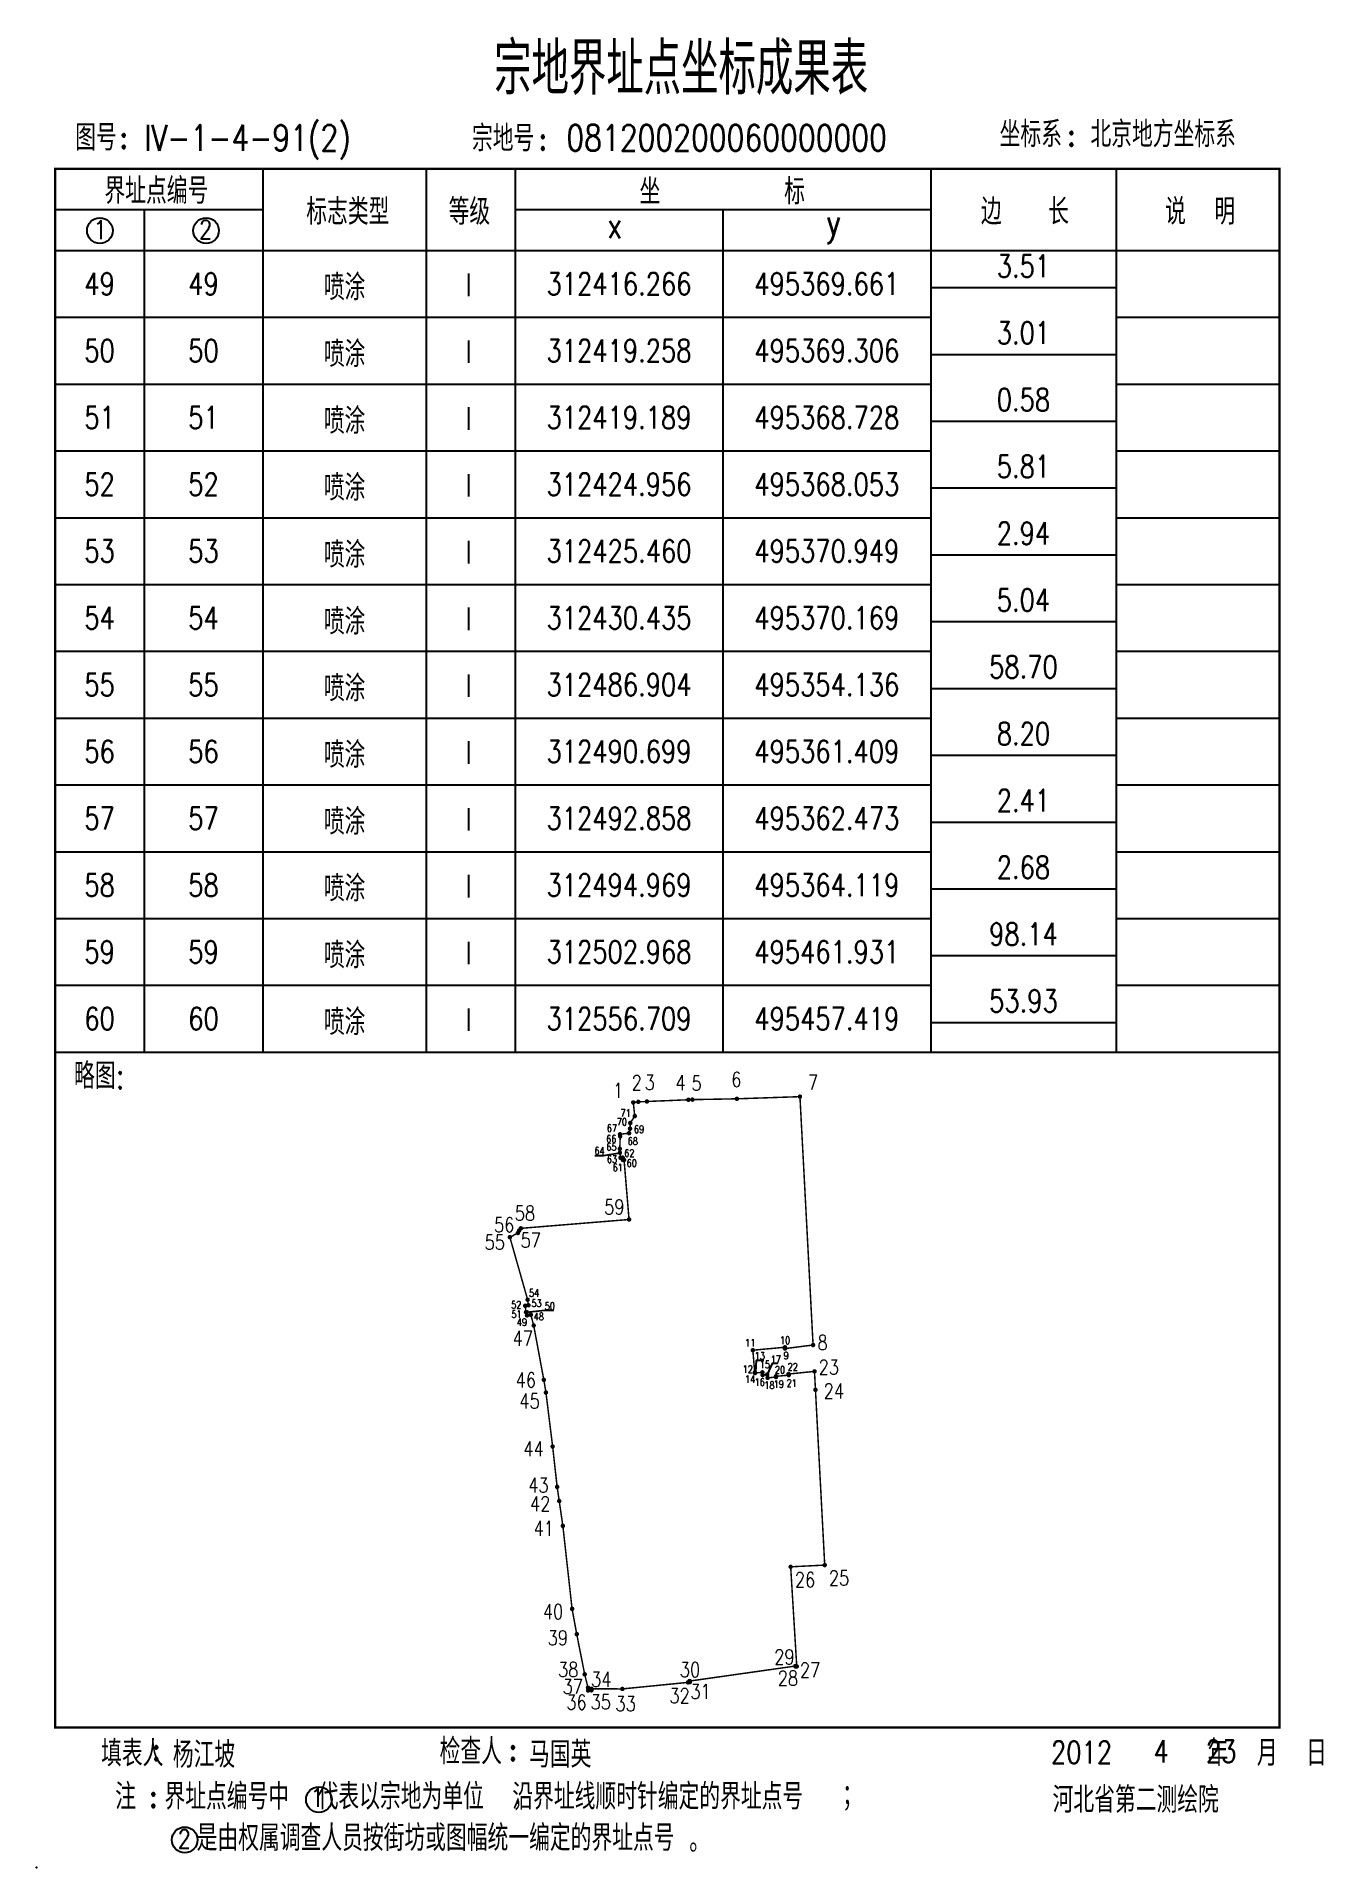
# Model space of a CAD drawing. Extents: x -9390 to -4743, y 24196 to 25839.
# Drawn here: x -5757.4 to -5584, y 24332.9 to 24579.6 of the extents above; entities that cross this region are included whole.
import ezdxf
from ezdxf.enums import TextEntityAlignment as Align

# ---------------------------------------------------------------- set-up
doc = ezdxf.new("R2010")
doc.units = 0
doc.header["$MEASUREMENT"] = 0
doc.layers.get('0').update_dxf_attribs({"linetype": 'CONTINUOUS'})
doc.layers.add('JZD', color=1, linetype='CONTINUOUS')
doc.layers.add('ZJ', color=7, linetype='CONTINUOUS')
doc.styles.add('1', font='romand.shx', dxfattribs={"width": 0.8, "bigfont": 'hzfs.shx'})
doc.styles.add('HZ', font='rs', dxfattribs={"width": 0.8, "bigfont": 'hztxt'})
doc.styles.add('KHZ', font='rd.shx', dxfattribs={"width": 0.8, "bigfont": 'khz.shx'})

msp = doc.modelspace()

# ---------------------------------------------------------------- texts
at = {"color": 7, "linetype": 'CONTINUOUS', "style": 'HZ', "width": 0.8}
for s, p in [('IV-1-4-91(2)', (-5742.9, 24564.19)), ('IV-1-4-91(2)', (-5742.9, 24564.19)), ('081200200060000000', (-5686, 24564.19))]:
    msp.add_text(s, height=3.5, dxfattribs=at).set_placement(p)
for s, height, p in [('3.51', 3, (-5624.4, 24548.66)), ('3.51', 3, (-5624.4, 24548.66)), ('49', 3, (-5748.9, 24546.26)), ('49', 3, (-5748.9, 24546.26)), ('49', 3, (-5734.9, 24546.26)), ('49', 3, (-5734.9, 24546.26)), ('312416.266', 3, (-5678.9, 24546.26)), ('312416.266', 3, (-5678.9, 24546.26)), ('495369.661', 3, (-5650.9, 24546.26)), ('495369.661', 3, (-5650.9, 24546.26)), ('3.01', 3, (-5624.4, 24539.66)), ('3.01', 3, (-5624.4, 24539.66)), ('50', 3, (-5748.9, 24537.26)), ('50', 3, (-5748.9, 24537.26)), ('50', 3, (-5734.9, 24537.26)), ('50', 3, (-5734.9, 24537.26)), ('312419.258', 3, (-5678.9, 24537.26)), ('312419.258', 3, (-5678.9, 24537.26)), ('495369.306', 3, (-5650.9, 24537.26)), ('495369.306', 3, (-5650.9, 24537.26)), ('0.58', 3, (-5624.4, 24530.66)), ('0.58', 3, (-5624.4, 24530.66)), ('51', 3, (-5748.9, 24528.26)), ('51', 3, (-5748.9, 24528.26)), ('51', 3, (-5734.9, 24528.26)), ('51', 3, (-5734.9, 24528.26)), ('312419.189', 3, (-5678.9, 24528.26)), ('312419.189', 3, (-5678.9, 24528.26)), ('495368.728', 3, (-5650.9, 24528.26)), ('495368.728', 3, (-5650.9, 24528.26)), ('5.81', 3, (-5624.4, 24521.66)), ('5.81', 3, (-5624.4, 24521.66)), ('52', 3, (-5748.9, 24519.26)), ('52', 3, (-5748.9, 24519.26)), ('52', 3, (-5734.9, 24519.26)), ('52', 3, (-5734.9, 24519.26)), ('312424.956', 3, (-5678.9, 24519.26)), ('312424.956', 3, (-5678.9, 24519.26)), ('495368.053', 3, (-5650.9, 24519.26)), ('495368.053', 3, (-5650.9, 24519.26)), ('2.94', 3, (-5624.4, 24512.66)), ('2.94', 3, (-5624.4, 24512.66)), ('53', 3, (-5748.9, 24510.26)), ('53', 3, (-5748.9, 24510.26)), ('53', 3, (-5734.9, 24510.26)), ('53', 3, (-5734.9, 24510.26)), ('312425.460', 3, (-5678.9, 24510.26)), ('312425.460', 3, (-5678.9, 24510.26)), ('495370.949', 3, (-5650.9, 24510.26)), ('495370.949', 3, (-5650.9, 24510.26)), ('5.04', 3, (-5624.4, 24503.66)), ('5.04', 3, (-5624.4, 24503.66)), ('54', 3, (-5748.9, 24501.26)), ('54', 3, (-5748.9, 24501.26)), ('54', 3, (-5734.9, 24501.26)), ('54', 3, (-5734.9, 24501.26)), ('312430.435', 3, (-5678.9, 24501.26)), ('312430.435', 3, (-5678.9, 24501.26)), ('495370.169', 3, (-5650.9, 24501.26)), ('495370.169', 3, (-5650.9, 24501.26)), ('58.70', 3, (-5624.4, 24494.66)), ('58.70', 3, (-5624.4, 24494.66)), ('55', 3, (-5748.9, 24492.26)), ('55', 3, (-5748.9, 24492.26)), ('55', 3, (-5734.9, 24492.26)), ('55', 3, (-5734.9, 24492.26)), ('312486.904', 3, (-5678.9, 24492.26)), ('312486.904', 3, (-5678.9, 24492.26)), ('495354.136', 3, (-5650.9, 24492.26)), ('495354.136', 3, (-5650.9, 24492.26)), ('8.20', 3, (-5624.4, 24485.66)), ('8.20', 3, (-5624.4, 24485.66)), ('56', 3, (-5748.9, 24483.26)), ('56', 3, (-5748.9, 24483.26)), ('56', 3, (-5734.9, 24483.26)), ('56', 3, (-5734.9, 24483.26)), ('312490.699', 3, (-5678.9, 24483.26)), ('312490.699', 3, (-5678.9, 24483.26)), ('495361.409', 3, (-5650.9, 24483.26)), ('495361.409', 3, (-5650.9, 24483.26)), ('2.41', 3, (-5624.4, 24476.66)), ('2.41', 3, (-5624.4, 24476.66)), ('57', 3, (-5748.9, 24474.26)), ('57', 3, (-5748.9, 24474.26)), ('57', 3, (-5734.9, 24474.26)), ('57', 3, (-5734.9, 24474.26)), ('312492.858', 3, (-5678.9, 24474.26)), ('312492.858', 3, (-5678.9, 24474.26)), ('495362.473', 3, (-5650.9, 24474.26)), ('495362.473', 3, (-5650.9, 24474.26)), ('2.68', 3, (-5624.4, 24467.66)), ('2.68', 3, (-5624.4, 24467.66)), ('58', 3, (-5748.9, 24465.26)), ('58', 3, (-5748.9, 24465.26)), ('58', 3, (-5734.9, 24465.26)), ('58', 3, (-5734.9, 24465.26)), ('312494.969', 3, (-5678.9, 24465.26)), ('312494.969', 3, (-5678.9, 24465.26)), ('495364.119', 3, (-5650.9, 24465.26)), ('495364.119', 3, (-5650.9, 24465.26)), ('98.14', 3, (-5624.4, 24458.66)), ('98.14', 3, (-5624.4, 24458.66)), ('59', 3, (-5748.9, 24456.26)), ('59', 3, (-5748.9, 24456.26)), ('59', 3, (-5734.9, 24456.26)), ('59', 3, (-5734.9, 24456.26)), ('312502.968', 3, (-5678.9, 24456.26)), ('312502.968', 3, (-5678.9, 24456.26)), ('495461.931', 3, (-5650.9, 24456.26)), ('495461.931', 3, (-5650.9, 24456.26)), ('53.93', 3, (-5624.4, 24449.66)), ('53.93', 3, (-5624.4, 24449.66)), ('60', 3, (-5748.9, 24447.26)), ('60', 3, (-5748.9, 24447.26)), ('60', 3, (-5734.9, 24447.26)), ('60', 3, (-5734.9, 24447.26)), ('312556.709', 3, (-5678.9, 24447.26)), ('312556.709', 3, (-5678.9, 24447.26)), ('495457.419', 3, (-5650.9, 24447.26)), ('495457.419', 3, (-5650.9, 24447.26)), ('6', 2, (-5663.09, 24439.07)), ('1', 2, (-5679.02, 24437.6)), ('2', 2, (-5676.51, 24438.65)), ('3', 2, (-5674.76, 24438.68)), ('4', 2, (-5670.62, 24438.64)), ('5', 2, (-5668.45, 24438.58)), ('7', 2, (-5652.77, 24438.68)), ('71', 1, (-5678.01, 24434.56)), ('67', 1, (-5679.86, 24432.51)), ('67', 1, (-5679.86, 24432.51)), ('70', 1, (-5678.52, 24433.38)), ('69', 1, (-5676.2, 24432.36)), ('64', 1, (-5681.53, 24429.47)), ('66', 1, (-5679.94, 24431.07)), ('65', 1, (-5679.92, 24429.99)), ('68', 1, (-5677.05, 24430.77)), ('63', 1, (-5679.85, 24428.32)), ('61', 1, (-5679.07, 24427.21)), ('62', 1, (-5677.51, 24429.16)), ('60', 1, (-5677.19, 24427.81)), ('59', 2, (-5679.53, 24421.89)), ('56', 2, (-5694.38, 24419.49)), ('58', 2, (-5691.58, 24421.06)), ('55', 2, (-5695.65, 24417.16)), ('57', 2, (-5690.8, 24417.42)), ('54', 1, (-5690.34, 24410.31)), ('52', 1, (-5692.75, 24408.72)), ('51', 1, (-5692.72, 24407.45)), ('53', 1, (-5690.01, 24408.93)), ('50', 1, (-5688.23, 24408.55)), ('49', 1, (-5691.98, 24406.37)), ('48', 1, (-5689.72, 24407.14)), ('47', 2, (-5691.87, 24404.21)), ('11', 1, (-5661.22, 24403.6)), ('10', 1, (-5656.53, 24403.93)), ('8', 2, (-5651.47, 24403.64)), ('12', 1, (-5661.55, 24400.04)), ('13', 1, (-5659.93, 24401.84)), ('15', 1, (-5659.24, 24400.68)), ('17', 1, (-5657.78, 24401.37)), ('20', 1, (-5657.21, 24399.97)), ('9', 1, (-5656.38, 24401.89)), ('9', 1, (-5656.38, 24401.89)), ('22', 1, (-5655.49, 24400.35)), ('23', 2, (-5650.63, 24400.31)), ('46', 2, (-5691.46, 24398.58)), ('14', 1, (-5661.23, 24398.7)), ('16', 1, (-5659.94, 24398.31)), ('18', 1, (-5658.63, 24397.88)), ('19', 1, (-5657.37, 24398.04)), ('21', 1, (-5655.63, 24398.17)), ('24', 2, (-5649.95, 24397.1)), ('45', 2, (-5690.96, 24395.76)), ('44', 2, (-5690.43, 24389.32)), ('43', 2, (-5689.77, 24384.43)), ('42', 2, (-5689.53, 24381.91)), ('41', 2, (-5689.05, 24378.6)), ('26', 2, (-5653.83, 24371.68)), ('25', 2, (-5649.25, 24371.91)), ('40', 2, (-5687.8, 24367.38)), ('39', 2, (-5687.15, 24363.86)), ('29', 2, (-5656.61, 24361.27)), ('38', 2, (-5685.75, 24359.58)), ('34', 2, (-5681.3, 24358.26)), ('30', 2, (-5669.34, 24359.56)), ('28', 2, (-5656.14, 24358.41)), ('27', 2, (-5653.16, 24359.51)), ('37', 2, (-5685.14, 24357.3)), ('36', 2, (-5684.63, 24355.17)), ('35', 2, (-5681.36, 24355.22)), ('33', 2, (-5678.01, 24354.98)), ('32', 2, (-5670.74, 24356.05)), ('31', 2, (-5667.91, 24356.62))]:
    msp.add_text(s, height=height, dxfattribs=at).set_placement(p, align=Align.MIDDLE)
at = {"linetype": 'CONTINUOUS', "width": 0.8}
for s, height, style, p in [(':', 3, '1', (-5741.84, 24347.31)), (':', 3, '1', (-5741.84, 24347.31)), ('检查人', 3.5, 'HZ', (-5703.08, 24346.79)), ('检查人', 3.5, 'HZ', (-5703.08, 24346.79)), (':', 3, '1', (-5693.77, 24347.3)), (':', 3, '1', (-5693.77, 24347.3)), ('注  界址点编号中  代表以宗地为单位  沿界址线顺时针编定的界址点号  ', 3.5, 'HZ', (-5746.8, 24340.72)), ('注  界址点编号中  代表以宗地为单位  沿界址线顺时针编定的界址点号  ', 3.5, 'HZ', (-5746.8, 24340.72)), ('；', 3.5, '1', (-5648.84, 24340.89)), ('；', 3.5, '1', (-5648.84, 24340.89)), ('河北省第二测绘院', 3.5, 'HZ', (-5620.47, 24340.28)), ('河北省第二测绘院', 3.5, 'HZ', (-5620.47, 24340.28)), (':', 3, '1', (-5742.23, 24340.99)), (':', 3, '1', (-5742.23, 24340.99)), ('， ', 3.5, '1', (-5693.24, 24340.72)), ('， ', 3.5, '1', (-5693.24, 24340.72)), ('  是由权属调查人员按街坊或图幅统一编定的界址点号  ', 3.5, 'HZ', (-5739.66, 24335.15)), ('  是由权属调查人员按街坊或图幅统一编定的界址点号  ', 3.5, 'HZ', (-5739.66, 24335.15)), ('。', 3.5, '1', (-5669.44, 24334.94)), ('。', 3.5, '1', (-5669.44, 24334.94))]:
    msp.add_text(s, height=height, dxfattribs=dict(at, style=style)).set_placement(p)
at = {"layer": 'ZJ', "linetype": 'CONTINUOUS', "style": 'KHZ'}
msp.add_text('宗地界址点坐标成果表', height=7, dxfattribs=at).set_placement((-5670.53, 24575.63), align=Align.MIDDLE)
msp.add_text('宗地界址点坐标成果表', height=7, dxfattribs=at).set_placement((-5670.53, 24575.63), align=Align.MIDDLE)
at = {"layer": 'ZJ', "linetype": 'CONTINUOUS', "width": 0.8}
for s, height, style, p in [('宗地号 ', 3.5, 'HZ', (-5693.56, 24566.07)), ('宗地号 ', 3.5, 'HZ', (-5693.56, 24566.07)), ('坐标系  北京地方坐标系', 3.5, 'HZ', (-5611.69, 24566.61)), ('坐标系  北京地方坐标系', 3.5, 'HZ', (-5611.69, 24566.61)), ('图号 ', 3.5, 'HZ', (-5748.43, 24566.07)), ('图号 ', 3.5, 'HZ', (-5748.43, 24566.07)), (':', 3, '1', (-5745.64, 24565.99)), (':', 3, '1', (-5745.64, 24565.99)), (':', 3, '1', (-5689.17, 24565.79)), (':', 3, '1', (-5689.17, 24565.79)), (':', 3, '1', (-5617.94, 24566.29)), (':', 3, '1', (-5617.94, 24566.29)), ('界址点编号', 3.5, 'HZ', (-5741.25, 24558.97)), ('界址点编号', 3.5, 'HZ', (-5741.25, 24558.97)), ('坐        标', 3.5, 'HZ', (-5664.99, 24558.88)), ('坐        标', 3.5, 'HZ', (-5664.99, 24558.88)), ('标志类型', 3.5, 'HZ', (-5715.45, 24556.16)), ('标志类型', 3.5, 'HZ', (-5715.45, 24556.16)), ('等级', 3.5, 'HZ', (-5699.07, 24556.16)), ('等级', 3.5, 'HZ', (-5699.07, 24556.16)), ('边   长', 3.5, 'HZ', (-5624.2, 24556.16)), ('边   长', 3.5, 'HZ', (-5624.2, 24556.16)), ('说  明', 3.5, 'HZ', (-5600.59, 24556.16)), ('说  明', 3.5, 'HZ', (-5600.59, 24556.16)), ('略图:', 3.5, 'HZ', (-5748.95, 24439.75)), ('略图:', 3.5, 'HZ', (-5748.95, 24439.75)), ('略图:', 3.5, 'HZ', (-5748.95, 24439.75)), ('略图:', 3.5, 'HZ', (-5748.95, 24439.75)), ('略图:', 3.5, 'HZ', (-5748.95, 24439.75)), ('略图:', 3.5, 'HZ', (-5748.95, 24439.75)), ('23', 3, 'HZ', (-5597.75, 24348.56)), ('          年  月  日', 3.5, 'HZ', (-5601.98, 24348.53)), ('          年  月  日', 3.5, 'HZ', (-5601.98, 24348.53))]:
    msp.add_text(s, height=height, dxfattribs=dict(at, style=style)).set_placement(p, align=Align.MIDDLE)
at = {"layer": 'ZJ', "linetype": 'CONTINUOUS', "style": 'HZ', "width": 0.8}
for s, height, p in [('1', 2.5, (-5749.68, 24552.3)), ('1', 2.5, (-5749.68, 24552.3)), ('x', 3.5, (-5680.48, 24552.4)), ('x', 3.5, (-5680.48, 24552.4)), ('y', 3.5, (-5650.94, 24552.85)), ('y', 3.5, (-5650.94, 24552.85)), ('1', 2.5, (-5720.45, 24341.1)), ('1', 2.5, (-5720.45, 24341.1)), ('2', 2.5, (-5738.34, 24335.52)), ('2', 2.5, (-5738.34, 24335.52))]:
    msp.add_text(s, height=height, dxfattribs=at).set_placement(p)
at = {"layer": 'ZJ', "color": 3, "linetype": 'CONTINUOUS', "style": 'HZ', "width": 0.8}
msp.add_text('2', height=2.5, dxfattribs=at).set_placement((-5735.45, 24552.34))
msp.add_text('2', height=2.5, dxfattribs=at).set_placement((-5735.45, 24552.34))
for s, height, p in [('喷涂', 3.5, (-5715.89, 24546)), ('喷涂', 3.5, (-5715.89, 24546)), ('Ⅰ', 3.5, (-5699.16, 24546)), ('Ⅰ', 3.5, (-5699.16, 24546)), ('喷涂', 3.5, (-5715.89, 24537)), ('喷涂', 3.5, (-5715.89, 24537)), ('Ⅰ', 3.5, (-5699.16, 24537)), ('Ⅰ', 3.5, (-5699.16, 24537)), ('喷涂', 3.5, (-5715.89, 24528)), ('喷涂', 3.5, (-5715.89, 24528)), ('Ⅰ', 3.5, (-5699.16, 24528)), ('Ⅰ', 3.5, (-5699.16, 24528)), ('喷涂', 3.5, (-5715.89, 24519)), ('喷涂', 3.5, (-5715.89, 24519)), ('Ⅰ', 3.5, (-5699.16, 24519)), ('Ⅰ', 3.5, (-5699.16, 24519)), ('喷涂', 3.5, (-5715.89, 24509.96)), ('喷涂', 3.5, (-5715.89, 24509.96)), ('Ⅰ', 3.5, (-5699.16, 24510)), ('Ⅰ', 3.5, (-5699.16, 24510)), ('喷涂', 3.5, (-5715.89, 24500.96)), ('喷涂', 3.5, (-5715.89, 24500.96)), ('Ⅰ', 3.5, (-5699.16, 24501)), ('Ⅰ', 3.5, (-5699.16, 24501)), ('喷涂', 3.5, (-5715.89, 24491.96)), ('喷涂', 3.5, (-5715.89, 24491.96)), ('Ⅰ', 3.5, (-5699.16, 24492)), ('Ⅰ', 3.5, (-5699.16, 24492)), ('喷涂', 3.5, (-5715.89, 24483)), ('喷涂', 3.5, (-5715.89, 24483)), ('Ⅰ', 3.5, (-5699.16, 24483)), ('Ⅰ', 3.5, (-5699.16, 24483)), ('喷涂', 3.5, (-5715.89, 24474)), ('喷涂', 3.5, (-5715.89, 24474)), ('Ⅰ', 3.5, (-5699.16, 24474)), ('Ⅰ', 3.5, (-5699.16, 24474)), ('喷涂', 3.5, (-5715.89, 24465)), ('喷涂', 3.5, (-5715.89, 24465)), ('Ⅰ', 3.5, (-5699.16, 24465)), ('Ⅰ', 3.5, (-5699.16, 24465)), ('喷涂', 3.5, (-5715.89, 24456)), ('喷涂', 3.5, (-5715.89, 24456)), ('Ⅰ', 3.5, (-5699.16, 24456)), ('Ⅰ', 3.5, (-5699.16, 24456)), ('喷涂', 3.5, (-5715.89, 24447)), ('喷涂', 3.5, (-5715.89, 24447)), ('Ⅰ', 3.5, (-5699.16, 24447)), ('Ⅰ', 3.5, (-5699.16, 24447)), ('杨江坡', 3.5, (-5734.83, 24348.27)), ('杨江坡', 3.5, (-5734.83, 24348.27)), ('马国英', 3.5, (-5686.83, 24348.31)), ('马国英', 3.5, (-5686.83, 24348.31)), ('2012', 3, (-5616.57, 24348.43)), ('4', 3, (-5605.85, 24348.56))]:
    msp.add_text(s, height=height, dxfattribs=at).set_placement(p, align=Align.MIDDLE)
at = {"layer": 'ZJ', "color": 0, "linetype": 'CONTINUOUS', "style": 'HZ', "width": 0.8}
msp.add_text('填表人         ', height=3.5, dxfattribs=at).set_placement((-5735.86, 24348.46), align=Align.MIDDLE)
msp.add_text('填表人         ', height=3.5, dxfattribs=at).set_placement((-5735.86, 24348.46), align=Align.MIDDLE)

# ---------------------------------------------------------------- linework, layer by layer
at = {"linetype": 'CONTINUOUS', "const_width": 0.3, "flags": 128}
msp.add_lwpolyline([(-5754.9, 24561.76), (-5754.9, 24351.76), (-5589.9, 24351.76), (-5589.9, 24561.76)], close=True, dxfattribs=at)
msp.add_lwpolyline([(-5754.9, 24561.76), (-5754.9, 24351.76), (-5589.9, 24351.76), (-5589.9, 24561.76)], close=True, dxfattribs=at)
at = {"linetype": 'CONTINUOUS', "flags": 128}
for points in [[(-5726.9, 24561.76), (-5726.9, 24442.76)], [(-5726.9, 24561.76), (-5726.9, 24442.76)], [(-5726.9, 24561.76), (-5726.9, 24442.76)], [(-5726.9, 24561.76), (-5726.9, 24442.76)], [(-5704.9, 24561.76), (-5704.9, 24442.76)], [(-5704.9, 24561.76), (-5704.9, 24442.76)], [(-5704.9, 24561.76), (-5704.9, 24442.76)], [(-5704.9, 24561.76), (-5704.9, 24442.76)], [(-5692.9, 24561.76), (-5692.9, 24442.76)], [(-5692.9, 24561.76), (-5692.9, 24442.76)], [(-5692.9, 24561.76), (-5692.9, 24442.76)], [(-5692.9, 24561.76), (-5692.9, 24442.76)], [(-5636.9, 24561.76), (-5636.9, 24442.76)], [(-5636.9, 24561.76), (-5636.9, 24442.76)], [(-5636.9, 24561.76), (-5636.9, 24442.76)], [(-5636.9, 24561.76), (-5636.9, 24442.76)], [(-5611.9, 24561.76), (-5611.9, 24442.76)], [(-5611.9, 24561.76), (-5611.9, 24442.76)], [(-5611.9, 24561.76), (-5611.9, 24442.76)], [(-5611.9, 24561.76), (-5611.9, 24442.76)], [(-5754.9, 24556.26), (-5726.9, 24556.26)], [(-5754.9, 24556.26), (-5726.9, 24556.26)], [(-5742.9, 24556.26), (-5742.9, 24442.76)], [(-5742.9, 24556.26), (-5742.9, 24442.76)], [(-5742.9, 24556.26), (-5742.9, 24442.76)], [(-5742.9, 24556.26), (-5742.9, 24442.76)], [(-5692.9, 24556.26), (-5636.9, 24556.26)], [(-5692.9, 24556.26), (-5636.9, 24556.26)], [(-5664.9, 24556.26), (-5664.9, 24442.76)], [(-5664.9, 24556.26), (-5664.9, 24442.76)], [(-5664.9, 24556.26), (-5664.9, 24442.76)], [(-5664.9, 24556.26), (-5664.9, 24442.76)], [(-5754.9, 24550.76), (-5589.9, 24550.76)], [(-5754.9, 24550.76), (-5589.9, 24550.76)], [(-5636.9, 24545.76), (-5611.9, 24545.76)], [(-5636.9, 24545.76), (-5611.9, 24545.76)], [(-5754.9, 24541.76), (-5636.9, 24541.76)], [(-5754.9, 24541.76), (-5636.9, 24541.76)], [(-5611.9, 24541.76), (-5589.9, 24541.76)], [(-5611.9, 24541.76), (-5589.9, 24541.76)], [(-5636.9, 24536.76), (-5611.9, 24536.76)], [(-5636.9, 24536.76), (-5611.9, 24536.76)], [(-5754.9, 24532.76), (-5636.9, 24532.76)], [(-5754.9, 24532.76), (-5636.9, 24532.76)], [(-5611.9, 24532.76), (-5589.9, 24532.76)], [(-5611.9, 24532.76), (-5589.9, 24532.76)], [(-5636.9, 24527.76), (-5611.9, 24527.76)], [(-5636.9, 24527.76), (-5611.9, 24527.76)], [(-5754.9, 24523.76), (-5636.9, 24523.76)], [(-5754.9, 24523.76), (-5636.9, 24523.76)], [(-5611.9, 24523.76), (-5589.9, 24523.76)], [(-5611.9, 24523.76), (-5589.9, 24523.76)], [(-5636.9, 24518.76), (-5611.9, 24518.76)], [(-5636.9, 24518.76), (-5611.9, 24518.76)], [(-5754.9, 24514.76), (-5636.9, 24514.76)], [(-5754.9, 24514.76), (-5636.9, 24514.76)], [(-5611.9, 24514.76), (-5589.9, 24514.76)], [(-5611.9, 24514.76), (-5589.9, 24514.76)], [(-5636.9, 24509.76), (-5611.9, 24509.76)], [(-5636.9, 24509.76), (-5611.9, 24509.76)], [(-5754.9, 24505.76), (-5636.9, 24505.76)], [(-5754.9, 24505.76), (-5636.9, 24505.76)], [(-5611.9, 24505.76), (-5589.9, 24505.76)], [(-5611.9, 24505.76), (-5589.9, 24505.76)], [(-5636.9, 24500.76), (-5611.9, 24500.76)], [(-5636.9, 24500.76), (-5611.9, 24500.76)], [(-5754.9, 24496.76), (-5636.9, 24496.76)], [(-5754.9, 24496.76), (-5636.9, 24496.76)], [(-5611.9, 24496.76), (-5589.9, 24496.76)], [(-5611.9, 24496.76), (-5589.9, 24496.76)], [(-5636.9, 24491.76), (-5611.9, 24491.76)], [(-5636.9, 24491.76), (-5611.9, 24491.76)], [(-5754.9, 24487.76), (-5636.9, 24487.76)], [(-5754.9, 24487.76), (-5636.9, 24487.76)], [(-5611.9, 24487.76), (-5589.9, 24487.76)], [(-5611.9, 24487.76), (-5589.9, 24487.76)], [(-5636.9, 24482.76), (-5611.9, 24482.76)], [(-5636.9, 24482.76), (-5611.9, 24482.76)], [(-5754.9, 24478.76), (-5636.9, 24478.76)], [(-5754.9, 24478.76), (-5636.9, 24478.76)], [(-5611.9, 24478.76), (-5589.9, 24478.76)], [(-5611.9, 24478.76), (-5589.9, 24478.76)], [(-5636.9, 24473.76), (-5611.9, 24473.76)], [(-5636.9, 24473.76), (-5611.9, 24473.76)], [(-5754.9, 24469.76), (-5636.9, 24469.76)], [(-5754.9, 24469.76), (-5636.9, 24469.76)], [(-5611.9, 24469.76), (-5589.9, 24469.76)], [(-5611.9, 24469.76), (-5589.9, 24469.76)], [(-5636.9, 24464.76), (-5611.9, 24464.76)], [(-5636.9, 24464.76), (-5611.9, 24464.76)], [(-5754.9, 24460.76), (-5636.9, 24460.76)], [(-5754.9, 24460.76), (-5636.9, 24460.76)], [(-5611.9, 24460.76), (-5589.9, 24460.76)], [(-5611.9, 24460.76), (-5589.9, 24460.76)], [(-5636.9, 24455.76), (-5611.9, 24455.76)], [(-5636.9, 24455.76), (-5611.9, 24455.76)], [(-5754.9, 24451.76), (-5636.9, 24451.76)], [(-5754.9, 24451.76), (-5636.9, 24451.76)], [(-5611.9, 24451.76), (-5589.9, 24451.76)], [(-5611.9, 24451.76), (-5589.9, 24451.76)], [(-5636.9, 24446.76), (-5611.9, 24446.76)], [(-5636.9, 24446.76), (-5611.9, 24446.76)], [(-5754.9, 24442.76), (-5589.9, 24442.76)], [(-5754.9, 24442.76), (-5589.9, 24442.76)], [(-5660.47, 24399.64), (-5660.37, 24401.24), (-5659.38, 24401.24)], [(-5657.49, 24400.79), (-5658.27, 24400.79), (-5658.93, 24399.32)]]:
    msp.add_lwpolyline(points, dxfattribs=at)
at = {"color": 7, "linetype": 'CONTINUOUS', "const_width": 0.3, "flags": 128}
for points in [[(-5677.13, 24435.98, 1), (-5676.83, 24435.98, 1)], [(-5677.13, 24435.98, 1), (-5676.83, 24435.98, 1)], [(-5677.13, 24435.98, 1), (-5676.83, 24435.98, 1)], [(-5677.13, 24435.98, 1), (-5676.83, 24435.98, 1)], [(-5676.45, 24436.06, 1), (-5676.15, 24436.06, 1)], [(-5676.45, 24436.06, 1), (-5676.15, 24436.06, 1)], [(-5676.45, 24436.06, 1), (-5676.15, 24436.06, 1)], [(-5676.45, 24436.06, 1), (-5676.15, 24436.06, 1)], [(-5675.3, 24436.11, 1), (-5675, 24436.11, 1)], [(-5675.3, 24436.11, 1), (-5675, 24436.11, 1)], [(-5675.3, 24436.11, 1), (-5675, 24436.11, 1)], [(-5675.3, 24436.11, 1), (-5675, 24436.11, 1)], [(-5669.7, 24436.34, 1), (-5669.4, 24436.34, 1)], [(-5669.7, 24436.34, 1), (-5669.4, 24436.34, 1)], [(-5669.7, 24436.34, 1), (-5669.4, 24436.34, 1)], [(-5669.7, 24436.34, 1), (-5669.4, 24436.34, 1)], [(-5669.16, 24436.36, 1), (-5668.86, 24436.36, 1)], [(-5669.16, 24436.36, 1), (-5668.86, 24436.36, 1)], [(-5669.16, 24436.36, 1), (-5668.86, 24436.36, 1)], [(-5669.16, 24436.36, 1), (-5668.86, 24436.36, 1)], [(-5663.17, 24436.47, 1), (-5662.87, 24436.47, 1)], [(-5663.17, 24436.47, 1), (-5662.87, 24436.47, 1)], [(-5663.17, 24436.47, 1), (-5662.87, 24436.47, 1)], [(-5663.17, 24436.47, 1), (-5662.87, 24436.47, 1)], [(-5654.67, 24436.76, 1), (-5654.37, 24436.76, 1)], [(-5654.67, 24436.76, 1), (-5654.37, 24436.76, 1)], [(-5654.67, 24436.76, 1), (-5654.37, 24436.76, 1)], [(-5654.67, 24436.76, 1), (-5654.37, 24436.76, 1)], [(-5677.57, 24432.44, 1), (-5677.27, 24432.44, 1)], [(-5677.57, 24432.44, 1), (-5677.27, 24432.44, 1)], [(-5677.57, 24432.44, 1), (-5677.27, 24432.44, 1)], [(-5677.57, 24432.44, 1), (-5677.27, 24432.44, 1)], [(-5677.53, 24433.22, 1), (-5677.23, 24433.22, 1)], [(-5677.53, 24433.22, 1), (-5677.23, 24433.22, 1)], [(-5677.53, 24433.22, 1), (-5677.23, 24433.22, 1)], [(-5677.53, 24433.22, 1), (-5677.23, 24433.22, 1)], [(-5676.93, 24434.14, 1), (-5676.63, 24434.14, 1)], [(-5676.93, 24434.14, 1), (-5676.63, 24434.14, 1)], [(-5676.93, 24434.14, 1), (-5676.63, 24434.14, 1)], [(-5676.93, 24434.14, 1), (-5676.63, 24434.14, 1)], [(-5678.95, 24429.73, 1), (-5678.65, 24429.73, 1)], [(-5678.95, 24429.73, 1), (-5678.65, 24429.73, 1)], [(-5678.95, 24429.73, 1), (-5678.65, 24429.73, 1)], [(-5678.95, 24429.73, 1), (-5678.65, 24429.73, 1)], [(-5678.92, 24431.69, 1), (-5678.62, 24431.69, 1)], [(-5678.92, 24431.69, 1), (-5678.62, 24431.69, 1)], [(-5678.92, 24431.69, 1), (-5678.62, 24431.69, 1)], [(-5678.92, 24431.69, 1), (-5678.62, 24431.69, 1)], [(-5678.89, 24431.41, 1), (-5678.59, 24431.41, 1)], [(-5678.89, 24431.41, 1), (-5678.59, 24431.41, 1)], [(-5678.89, 24431.41, 1), (-5678.59, 24431.41, 1)], [(-5678.89, 24431.41, 1), (-5678.59, 24431.41, 1)], [(-5677.7, 24431.84, 1), (-5677.4, 24431.84, 1)], [(-5677.7, 24431.84, 1), (-5677.4, 24431.84, 1)], [(-5677.7, 24431.84, 1), (-5677.4, 24431.84, 1)], [(-5677.7, 24431.84, 1), (-5677.4, 24431.84, 1)], [(-5678.93, 24429.2, 1), (-5678.63, 24429.2, 1)], [(-5678.93, 24429.2, 1), (-5678.63, 24429.2, 1)], [(-5678.93, 24429.2, 1), (-5678.63, 24429.2, 1)], [(-5678.93, 24429.2, 1), (-5678.63, 24429.2, 1)], [(-5678.85, 24428.53, 1), (-5678.55, 24428.53, 1)], [(-5678.85, 24428.53, 1), (-5678.55, 24428.53, 1)], [(-5678.85, 24428.53, 1), (-5678.55, 24428.53, 1)], [(-5678.85, 24428.53, 1), (-5678.55, 24428.53, 1)], [(-5678.56, 24428.55, 1), (-5678.26, 24428.55, 1)], [(-5678.56, 24428.55, 1), (-5678.26, 24428.55, 1)], [(-5678.56, 24428.55, 1), (-5678.26, 24428.55, 1)], [(-5678.56, 24428.55, 1), (-5678.26, 24428.55, 1)], [(-5678.52, 24428.23, 1), (-5678.22, 24428.23, 1)], [(-5678.52, 24428.23, 1), (-5678.22, 24428.23, 1)], [(-5678.52, 24428.23, 1), (-5678.22, 24428.23, 1)], [(-5678.52, 24428.23, 1), (-5678.22, 24428.23, 1)], [(-5678.37, 24428.22, 1), (-5678.07, 24428.22, 1)], [(-5678.37, 24428.22, 1), (-5678.07, 24428.22, 1)], [(-5678.37, 24428.22, 1), (-5678.07, 24428.22, 1)], [(-5678.37, 24428.22, 1), (-5678.07, 24428.22, 1)], [(-5677.7, 24420.21, 1), (-5677.4, 24420.21, 1)], [(-5677.7, 24420.21, 1), (-5677.4, 24420.21, 1)], [(-5677.7, 24420.21, 1), (-5677.4, 24420.21, 1)], [(-5677.7, 24420.21, 1), (-5677.4, 24420.21, 1)], [(-5693.76, 24417.82, 1), (-5693.46, 24417.82, 1)], [(-5693.76, 24417.82, 1), (-5693.46, 24417.82, 1)], [(-5693.76, 24417.82, 1), (-5693.46, 24417.82, 1)], [(-5693.76, 24417.82, 1), (-5693.46, 24417.82, 1)], [(-5692.68, 24418.39, 1), (-5692.38, 24418.39, 1)], [(-5692.68, 24418.39, 1), (-5692.38, 24418.39, 1)], [(-5692.68, 24418.39, 1), (-5692.38, 24418.39, 1)], [(-5692.68, 24418.39, 1), (-5692.38, 24418.39, 1)], [(-5692.52, 24418.71, 1), (-5692.22, 24418.71, 1)], [(-5692.52, 24418.71, 1), (-5692.22, 24418.71, 1)], [(-5692.52, 24418.71, 1), (-5692.22, 24418.71, 1)], [(-5692.52, 24418.71, 1), (-5692.22, 24418.71, 1)], [(-5692.28, 24419.02, 1), (-5691.98, 24419.02, 1)], [(-5692.28, 24419.02, 1), (-5691.98, 24419.02, 1)], [(-5692.28, 24419.02, 1), (-5691.98, 24419.02, 1)], [(-5692.28, 24419.02, 1), (-5691.98, 24419.02, 1)], [(-5691.69, 24408.59, 1), (-5691.39, 24408.59, 1)], [(-5691.69, 24408.59, 1), (-5691.39, 24408.59, 1)], [(-5691.69, 24408.59, 1), (-5691.39, 24408.59, 1)], [(-5691.69, 24408.59, 1), (-5691.39, 24408.59, 1)], [(-5691.59, 24407.73, 1), (-5691.29, 24407.73, 1)], [(-5691.59, 24407.73, 1), (-5691.29, 24407.73, 1)], [(-5691.59, 24407.73, 1), (-5691.29, 24407.73, 1)], [(-5691.59, 24407.73, 1), (-5691.29, 24407.73, 1)], [(-5691.5, 24407.74, 1), (-5691.2, 24407.74, 1)], [(-5691.5, 24407.74, 1), (-5691.2, 24407.74, 1)], [(-5691.5, 24407.74, 1), (-5691.2, 24407.74, 1)], [(-5691.5, 24407.74, 1), (-5691.2, 24407.74, 1)], [(-5691.37, 24409.41, 1), (-5691.07, 24409.41, 1)], [(-5691.37, 24409.41, 1), (-5691.07, 24409.41, 1)], [(-5691.37, 24409.41, 1), (-5691.07, 24409.41, 1)], [(-5691.37, 24409.41, 1), (-5691.07, 24409.41, 1)], [(-5691.26, 24408.66, 1), (-5690.96, 24408.66, 1)], [(-5691.26, 24408.66, 1), (-5690.96, 24408.66, 1)], [(-5691.26, 24408.66, 1), (-5690.96, 24408.66, 1)], [(-5691.26, 24408.66, 1), (-5690.96, 24408.66, 1)], [(-5691.45, 24407.29, 1), (-5691.15, 24407.29, 1)], [(-5691.45, 24407.29, 1), (-5691.15, 24407.29, 1)], [(-5691.45, 24407.29, 1), (-5691.15, 24407.29, 1)], [(-5691.45, 24407.29, 1), (-5691.15, 24407.29, 1)], [(-5690.93, 24407.36, 1), (-5690.63, 24407.36, 1)], [(-5690.93, 24407.36, 1), (-5690.63, 24407.36, 1)], [(-5690.93, 24407.36, 1), (-5690.63, 24407.36, 1)], [(-5690.93, 24407.36, 1), (-5690.63, 24407.36, 1)], [(-5690.55, 24405.93, 1), (-5690.25, 24405.93, 1)], [(-5690.55, 24405.93, 1), (-5690.25, 24405.93, 1)], [(-5690.55, 24405.93, 1), (-5690.25, 24405.93, 1)], [(-5690.55, 24405.93, 1), (-5690.25, 24405.93, 1)], [(-5661.02, 24402.6, 1), (-5660.72, 24402.6, 1)], [(-5661.02, 24402.6, 1), (-5660.72, 24402.6, 1)], [(-5661.02, 24402.6, 1), (-5660.72, 24402.6, 1)], [(-5661.02, 24402.6, 1), (-5660.72, 24402.6, 1)], [(-5656.69, 24403, 1), (-5656.39, 24403, 1)], [(-5656.69, 24403, 1), (-5656.39, 24403, 1)], [(-5656.69, 24403, 1), (-5656.39, 24403, 1)], [(-5656.69, 24403, 1), (-5656.39, 24403, 1)], [(-5656.68, 24402.82, 1), (-5656.38, 24402.82, 1)], [(-5656.68, 24402.82, 1), (-5656.38, 24402.82, 1)], [(-5656.68, 24402.82, 1), (-5656.38, 24402.82, 1)], [(-5656.68, 24402.82, 1), (-5656.38, 24402.82, 1)], [(-5652.9, 24403.3, 1), (-5652.6, 24403.3, 1)], [(-5652.9, 24403.3, 1), (-5652.6, 24403.3, 1)], [(-5652.9, 24403.3, 1), (-5652.6, 24403.3, 1)], [(-5652.9, 24403.3, 1), (-5652.6, 24403.3, 1)], [(-5689.19, 24398.62, 1), (-5688.89, 24398.62, 1)], [(-5689.19, 24398.62, 1), (-5688.89, 24398.62, 1)], [(-5689.19, 24398.62, 1), (-5688.89, 24398.62, 1)], [(-5689.19, 24398.62, 1), (-5688.89, 24398.62, 1)], [(-5660.76, 24399.58, 1), (-5660.46, 24399.58, 1)], [(-5660.76, 24399.58, 1), (-5660.46, 24399.58, 1)], [(-5660.76, 24399.58, 1), (-5660.46, 24399.58, 1)], [(-5660.76, 24399.58, 1), (-5660.46, 24399.58, 1)], [(-5660.72, 24399.59, 1), (-5660.42, 24399.59, 1)], [(-5660.72, 24399.59, 1), (-5660.42, 24399.59, 1)], [(-5660.72, 24399.59, 1), (-5660.42, 24399.59, 1)], [(-5660.72, 24399.59, 1), (-5660.42, 24399.59, 1)], [(-5660.72, 24399.53, 1), (-5660.42, 24399.53, 1)], [(-5660.72, 24399.53, 1), (-5660.42, 24399.53, 1)], [(-5660.72, 24399.53, 1), (-5660.42, 24399.53, 1)], [(-5660.72, 24399.53, 1), (-5660.42, 24399.53, 1)], [(-5659.73, 24399.62, 1), (-5659.43, 24399.62, 1)], [(-5659.73, 24399.62, 1), (-5659.43, 24399.62, 1)], [(-5659.73, 24399.62, 1), (-5659.43, 24399.62, 1)], [(-5659.73, 24399.62, 1), (-5659.43, 24399.62, 1)], [(-5659.7, 24399.25, 1), (-5659.4, 24399.25, 1)], [(-5659.7, 24399.25, 1), (-5659.4, 24399.25, 1)], [(-5659.7, 24399.25, 1), (-5659.4, 24399.25, 1)], [(-5659.7, 24399.25, 1), (-5659.4, 24399.25, 1)], [(-5659.08, 24399.32, 1), (-5658.78, 24399.32, 1)], [(-5659.08, 24399.32, 1), (-5658.78, 24399.32, 1)], [(-5659.08, 24399.32, 1), (-5658.78, 24399.32, 1)], [(-5659.08, 24399.32, 1), (-5658.78, 24399.32, 1)], [(-5659.02, 24398.87, 1), (-5658.72, 24398.87, 1)], [(-5659.02, 24398.87, 1), (-5658.72, 24398.87, 1)], [(-5659.02, 24398.87, 1), (-5658.72, 24398.87, 1)], [(-5659.02, 24398.87, 1), (-5658.72, 24398.87, 1)], [(-5657.91, 24399.08, 1), (-5657.61, 24399.08, 1)], [(-5657.91, 24399.08, 1), (-5657.61, 24399.08, 1)], [(-5657.91, 24399.08, 1), (-5657.61, 24399.08, 1)], [(-5657.91, 24399.08, 1), (-5657.61, 24399.08, 1)], [(-5657.9, 24398.99, 1), (-5657.6, 24398.99, 1)], [(-5657.9, 24398.99, 1), (-5657.6, 24398.99, 1)], [(-5657.9, 24398.99, 1), (-5657.6, 24398.99, 1)], [(-5657.9, 24398.99, 1), (-5657.6, 24398.99, 1)], [(-5656.21, 24399.39, 1), (-5655.91, 24399.39, 1)], [(-5656.21, 24399.39, 1), (-5655.91, 24399.39, 1)], [(-5656.21, 24399.39, 1), (-5655.91, 24399.39, 1)], [(-5656.21, 24399.39, 1), (-5655.91, 24399.39, 1)], [(-5656.19, 24399.24, 1), (-5655.89, 24399.24, 1)], [(-5656.19, 24399.24, 1), (-5655.89, 24399.24, 1)], [(-5656.19, 24399.24, 1), (-5655.89, 24399.24, 1)], [(-5656.19, 24399.24, 1), (-5655.89, 24399.24, 1)], [(-5652.71, 24399.75, 1), (-5652.41, 24399.75, 1)], [(-5652.71, 24399.75, 1), (-5652.41, 24399.75, 1)], [(-5652.71, 24399.75, 1), (-5652.41, 24399.75, 1)], [(-5652.71, 24399.75, 1), (-5652.41, 24399.75, 1)], [(-5688.9, 24396.9, 1), (-5688.6, 24396.9, 1)], [(-5688.9, 24396.9, 1), (-5688.6, 24396.9, 1)], [(-5688.9, 24396.9, 1), (-5688.6, 24396.9, 1)], [(-5688.9, 24396.9, 1), (-5688.6, 24396.9, 1)], [(-5652.58, 24397.27, 1), (-5652.28, 24397.27, 1)], [(-5652.58, 24397.27, 1), (-5652.28, 24397.27, 1)], [(-5652.58, 24397.27, 1), (-5652.28, 24397.27, 1)], [(-5652.58, 24397.27, 1), (-5652.28, 24397.27, 1)], [(-5688, 24389.63, 1), (-5687.7, 24389.63, 1)], [(-5688, 24389.63, 1), (-5687.7, 24389.63, 1)], [(-5688, 24389.63, 1), (-5687.7, 24389.63, 1)], [(-5688, 24389.63, 1), (-5687.7, 24389.63, 1)], [(-5687.39, 24384.18, 1), (-5687.09, 24384.18, 1)], [(-5687.39, 24384.18, 1), (-5687.09, 24384.18, 1)], [(-5687.39, 24384.18, 1), (-5687.09, 24384.18, 1)], [(-5687.39, 24384.18, 1), (-5687.09, 24384.18, 1)], [(-5687.11, 24382.28, 1), (-5686.81, 24382.28, 1)], [(-5687.11, 24382.28, 1), (-5686.81, 24382.28, 1)], [(-5687.11, 24382.28, 1), (-5686.81, 24382.28, 1)], [(-5687.11, 24382.28, 1), (-5686.81, 24382.28, 1)], [(-5686.62, 24378.93, 1), (-5686.32, 24378.93, 1)], [(-5686.62, 24378.93, 1), (-5686.32, 24378.93, 1)], [(-5686.62, 24378.93, 1), (-5686.32, 24378.93, 1)], [(-5686.62, 24378.93, 1), (-5686.32, 24378.93, 1)], [(-5655.92, 24373.42, 1), (-5655.62, 24373.42, 1)], [(-5655.92, 24373.42, 1), (-5655.62, 24373.42, 1)], [(-5655.92, 24373.42, 1), (-5655.62, 24373.42, 1)], [(-5655.92, 24373.42, 1), (-5655.62, 24373.42, 1)], [(-5651.33, 24373.65, 1), (-5651.03, 24373.65, 1)], [(-5651.33, 24373.65, 1), (-5651.03, 24373.65, 1)], [(-5651.33, 24373.65, 1), (-5651.03, 24373.65, 1)], [(-5651.33, 24373.65, 1), (-5651.03, 24373.65, 1)], [(-5685.38, 24367.76, 1), (-5685.08, 24367.76, 1)], [(-5685.38, 24367.76, 1), (-5685.08, 24367.76, 1)], [(-5685.38, 24367.76, 1), (-5685.08, 24367.76, 1)], [(-5685.38, 24367.76, 1), (-5685.08, 24367.76, 1)], [(-5684.75, 24364.35, 1), (-5684.45, 24364.35, 1)], [(-5684.75, 24364.35, 1), (-5684.45, 24364.35, 1)], [(-5684.75, 24364.35, 1), (-5684.45, 24364.35, 1)], [(-5684.75, 24364.35, 1), (-5684.45, 24364.35, 1)], [(-5683.68, 24358.94, 1), (-5683.38, 24358.94, 1)], [(-5683.68, 24358.94, 1), (-5683.38, 24358.94, 1)], [(-5683.68, 24358.94, 1), (-5683.38, 24358.94, 1)], [(-5683.68, 24358.94, 1), (-5683.38, 24358.94, 1)], [(-5655.29, 24360.05, 1), (-5654.99, 24360.05, 1)], [(-5655.29, 24360.05, 1), (-5654.99, 24360.05, 1)], [(-5655.29, 24360.05, 1), (-5654.99, 24360.05, 1)], [(-5655.29, 24360.05, 1), (-5654.99, 24360.05, 1)], [(-5655.27, 24359.99, 1), (-5654.97, 24359.99, 1)], [(-5655.27, 24359.99, 1), (-5654.97, 24359.99, 1)], [(-5655.27, 24359.99, 1), (-5654.97, 24359.99, 1)], [(-5655.27, 24359.99, 1), (-5654.97, 24359.99, 1)], [(-5655.1, 24360, 1), (-5654.8, 24360, 1)], [(-5655.1, 24360, 1), (-5654.8, 24360, 1)], [(-5655.1, 24360, 1), (-5654.8, 24360, 1)], [(-5655.1, 24360, 1), (-5654.8, 24360, 1)], [(-5683.23, 24357.13, 1), (-5682.93, 24357.13, 1)], [(-5683.23, 24357.13, 1), (-5682.93, 24357.13, 1)], [(-5683.23, 24357.13, 1), (-5682.93, 24357.13, 1)], [(-5683.23, 24357.13, 1), (-5682.93, 24357.13, 1)], [(-5683.22, 24356.76, 1), (-5682.92, 24356.76, 1)], [(-5683.22, 24356.76, 1), (-5682.92, 24356.76, 1)], [(-5683.22, 24356.76, 1), (-5682.92, 24356.76, 1)], [(-5683.22, 24356.76, 1), (-5682.92, 24356.76, 1)], [(-5682.77, 24356.98, 1), (-5682.47, 24356.98, 1)], [(-5682.77, 24356.98, 1), (-5682.47, 24356.98, 1)], [(-5682.77, 24356.98, 1), (-5682.47, 24356.98, 1)], [(-5682.77, 24356.98, 1), (-5682.47, 24356.98, 1)], [(-5682.76, 24356.78, 1), (-5682.46, 24356.78, 1)], [(-5682.76, 24356.78, 1), (-5682.46, 24356.78, 1)], [(-5682.76, 24356.78, 1), (-5682.46, 24356.78, 1)], [(-5682.76, 24356.78, 1), (-5682.46, 24356.78, 1)], [(-5678.6, 24356.97, 1), (-5678.3, 24356.97, 1)], [(-5678.6, 24356.97, 1), (-5678.3, 24356.97, 1)], [(-5678.6, 24356.97, 1), (-5678.3, 24356.97, 1)], [(-5678.6, 24356.97, 1), (-5678.3, 24356.97, 1)], [(-5669.76, 24357.85, 1), (-5669.46, 24357.85, 1)], [(-5669.76, 24357.85, 1), (-5669.46, 24357.85, 1)], [(-5669.76, 24357.85, 1), (-5669.46, 24357.85, 1)], [(-5669.76, 24357.85, 1), (-5669.46, 24357.85, 1)], [(-5669.53, 24358.03, 1), (-5669.23, 24358.03, 1)], [(-5669.53, 24358.03, 1), (-5669.23, 24358.03, 1)], [(-5669.53, 24358.03, 1), (-5669.23, 24358.03, 1)], [(-5669.53, 24358.03, 1), (-5669.23, 24358.03, 1)], [(-5669.51, 24357.88, 1), (-5669.21, 24357.88, 1)], [(-5669.51, 24357.88, 1), (-5669.21, 24357.88, 1)], [(-5669.51, 24357.88, 1), (-5669.21, 24357.88, 1)], [(-5669.51, 24357.88, 1), (-5669.21, 24357.88, 1)]]:
    msp.add_lwpolyline(points, format="xyb", close=True, dxfattribs=at)
at = {"color": 7, "linetype": 'CONTINUOUS', "const_width": 0.2, "flags": 128}
for points in [[(-5676.98, 24435.98), (-5676.3, 24436.06)], [(-5676.98, 24435.98), (-5676.3, 24436.06)], [(-5676.78, 24434.14), (-5676.98, 24435.98)], [(-5676.78, 24434.14), (-5676.98, 24435.98)], [(-5676.3, 24436.06), (-5675.15, 24436.11)], [(-5676.3, 24436.06), (-5675.15, 24436.11)], [(-5675.15, 24436.11), (-5669.55, 24436.34)], [(-5675.15, 24436.11), (-5669.55, 24436.34)], [(-5669.55, 24436.34), (-5669.01, 24436.36)], [(-5669.55, 24436.34), (-5669.01, 24436.36)], [(-5669.01, 24436.36), (-5663.02, 24436.47)], [(-5669.01, 24436.36), (-5663.02, 24436.47)], [(-5663.02, 24436.47), (-5654.52, 24436.76)], [(-5663.02, 24436.47), (-5654.52, 24436.76)], [(-5654.52, 24436.76), (-5652.75, 24403.3)], [(-5654.52, 24436.76), (-5652.75, 24403.3)], [(-5677.55, 24431.84), (-5677.42, 24432.44)], [(-5677.55, 24431.84), (-5677.42, 24432.44)], [(-5677.42, 24432.44), (-5677.38, 24433.22)], [(-5677.42, 24432.44), (-5677.38, 24433.22)], [(-5677.38, 24433.22), (-5676.78, 24434.14)], [(-5677.38, 24433.22), (-5676.78, 24434.14)], [(-5678.8, 24429.73), (-5678.74, 24431.41)], [(-5678.8, 24429.73), (-5678.74, 24431.41)], [(-5678.77, 24431.69), (-5677.55, 24431.84)], [(-5678.77, 24431.69), (-5677.55, 24431.84)], [(-5678.74, 24431.41), (-5678.77, 24431.69)], [(-5678.74, 24431.41), (-5678.77, 24431.69)], [(-5678.78, 24429.2), (-5678.8, 24429.73)], [(-5678.78, 24429.2), (-5678.8, 24429.73)], [(-5678.7, 24428.53), (-5678.78, 24429.2)], [(-5678.7, 24428.53), (-5678.78, 24429.2)], [(-5678.41, 24428.55), (-5678.7, 24428.53)], [(-5678.41, 24428.55), (-5678.7, 24428.53)], [(-5678.37, 24428.23), (-5678.41, 24428.55)], [(-5678.37, 24428.23), (-5678.41, 24428.55)], [(-5678.22, 24428.22), (-5678.37, 24428.23)], [(-5678.22, 24428.22), (-5678.37, 24428.23)], [(-5677.55, 24420.21), (-5678.22, 24428.22)], [(-5677.55, 24420.21), (-5678.22, 24428.22)], [(-5692.13, 24419.02), (-5677.55, 24420.21)], [(-5692.13, 24419.02), (-5677.55, 24420.21)], [(-5693.61, 24417.82), (-5692.53, 24418.39)], [(-5693.61, 24417.82), (-5692.53, 24418.39)], [(-5691.22, 24409.41), (-5693.61, 24417.82)], [(-5691.22, 24409.41), (-5693.61, 24417.82)], [(-5692.53, 24418.39), (-5692.37, 24418.71)], [(-5692.53, 24418.39), (-5692.37, 24418.71)], [(-5692.37, 24418.71), (-5692.13, 24419.02)], [(-5692.37, 24418.71), (-5692.13, 24419.02)], [(-5691.54, 24408.59), (-5691.11, 24408.66)], [(-5691.54, 24408.59), (-5691.11, 24408.66)], [(-5691.44, 24407.73), (-5691.54, 24408.59)], [(-5691.44, 24407.73), (-5691.54, 24408.59)], [(-5691.35, 24407.74), (-5691.44, 24407.73)], [(-5691.35, 24407.74), (-5691.44, 24407.73)], [(-5691.3, 24407.29), (-5691.35, 24407.74)], [(-5691.3, 24407.29), (-5691.35, 24407.74)], [(-5691.11, 24408.66), (-5691.22, 24409.41)], [(-5691.11, 24408.66), (-5691.22, 24409.41)], [(-5690.78, 24407.36), (-5691.3, 24407.29)], [(-5690.78, 24407.36), (-5691.3, 24407.29)], [(-5690.4, 24405.93), (-5690.78, 24407.36)], [(-5690.4, 24405.93), (-5690.78, 24407.36)], [(-5689.04, 24398.62), (-5690.4, 24405.93)], [(-5689.04, 24398.62), (-5690.4, 24405.93)], [(-5656.54, 24403), (-5660.87, 24402.6)], [(-5656.54, 24403), (-5660.87, 24402.6)], [(-5656.53, 24402.82), (-5656.54, 24403)], [(-5656.53, 24402.82), (-5656.54, 24403)], [(-5652.75, 24403.3), (-5656.53, 24402.82)], [(-5652.75, 24403.3), (-5656.53, 24402.82)], [(-5660.87, 24402.6), (-5660.61, 24399.58)], [(-5660.87, 24402.6), (-5660.61, 24399.58)], [(-5688.75, 24396.9), (-5689.04, 24398.62)], [(-5688.75, 24396.9), (-5689.04, 24398.62)], [(-5660.61, 24399.58), (-5660.57, 24399.59)], [(-5660.61, 24399.58), (-5660.57, 24399.59)], [(-5660.57, 24399.53), (-5659.58, 24399.62)], [(-5660.57, 24399.53), (-5659.58, 24399.62)], [(-5660.57, 24399.59), (-5660.57, 24399.53)], [(-5660.57, 24399.59), (-5660.57, 24399.53)], [(-5659.58, 24399.62), (-5659.55, 24399.25)], [(-5659.58, 24399.62), (-5659.55, 24399.25)], [(-5659.55, 24399.25), (-5658.93, 24399.32)], [(-5659.55, 24399.25), (-5658.93, 24399.32)], [(-5658.93, 24399.32), (-5658.87, 24398.87)], [(-5658.93, 24399.32), (-5658.87, 24398.87)], [(-5658.87, 24398.87), (-5657.75, 24398.99)], [(-5658.87, 24398.87), (-5657.75, 24398.99)], [(-5657.76, 24399.08), (-5656.04, 24399.24)], [(-5657.76, 24399.08), (-5656.04, 24399.24)], [(-5657.75, 24398.99), (-5657.76, 24399.08)], [(-5657.75, 24398.99), (-5657.76, 24399.08)], [(-5656.06, 24399.39), (-5652.56, 24399.75)], [(-5656.06, 24399.39), (-5652.56, 24399.75)], [(-5656.04, 24399.24), (-5656.06, 24399.39)], [(-5656.04, 24399.24), (-5656.06, 24399.39)], [(-5652.56, 24399.75), (-5652.43, 24397.27)], [(-5652.56, 24399.75), (-5652.43, 24397.27)], [(-5687.85, 24389.63), (-5688.75, 24396.9)], [(-5687.85, 24389.63), (-5688.75, 24396.9)], [(-5652.43, 24397.27), (-5651.18, 24373.65)], [(-5652.43, 24397.27), (-5651.18, 24373.65)], [(-5687.24, 24384.18), (-5687.85, 24389.63)], [(-5687.24, 24384.18), (-5687.85, 24389.63)], [(-5686.96, 24382.28), (-5687.24, 24384.18)], [(-5686.96, 24382.28), (-5687.24, 24384.18)], [(-5686.47, 24378.93), (-5686.96, 24382.28)], [(-5686.47, 24378.93), (-5686.96, 24382.28)], [(-5685.23, 24367.76), (-5686.47, 24378.93)], [(-5685.23, 24367.76), (-5686.47, 24378.93)], [(-5651.18, 24373.65), (-5655.77, 24373.42)], [(-5651.18, 24373.65), (-5655.77, 24373.42)], [(-5655.77, 24373.42), (-5654.95, 24360)], [(-5655.77, 24373.42), (-5654.95, 24360)], [(-5684.6, 24364.35), (-5685.23, 24367.76)], [(-5684.6, 24364.35), (-5685.23, 24367.76)], [(-5683.53, 24358.94), (-5684.6, 24364.35)], [(-5683.53, 24358.94), (-5684.6, 24364.35)], [(-5683.08, 24357.13), (-5683.53, 24358.94)], [(-5683.08, 24357.13), (-5683.53, 24358.94)], [(-5655.14, 24360.05), (-5669.38, 24358.03)], [(-5655.14, 24360.05), (-5669.38, 24358.03)], [(-5655.12, 24359.99), (-5655.14, 24360.05)], [(-5655.12, 24359.99), (-5655.14, 24360.05)], [(-5654.95, 24360), (-5655.12, 24359.99)], [(-5654.95, 24360), (-5655.12, 24359.99)], [(-5683.07, 24356.76), (-5683.08, 24357.13)], [(-5683.07, 24356.76), (-5683.08, 24357.13)], [(-5682.61, 24356.78), (-5683.07, 24356.76)], [(-5682.61, 24356.78), (-5683.07, 24356.76)], [(-5678.45, 24356.97), (-5682.62, 24356.98)], [(-5682.62, 24356.98), (-5682.61, 24356.78)], [(-5678.45, 24356.97), (-5682.62, 24356.98)], [(-5682.62, 24356.98), (-5682.61, 24356.78)], [(-5669.61, 24357.85), (-5678.45, 24356.97)], [(-5669.61, 24357.85), (-5678.45, 24356.97)], [(-5669.36, 24357.88), (-5669.61, 24357.85)], [(-5669.36, 24357.88), (-5669.61, 24357.85)], [(-5669.38, 24358.03), (-5669.36, 24357.88)], [(-5669.38, 24358.03), (-5669.36, 24357.88)]]:
    msp.add_lwpolyline(points, dxfattribs=at)
at = {"linetype": 'CONTINUOUS'}
msp.add_point((-5757.39, 24332.93), dxfattribs=at)
msp.add_point((-5757.39, 24332.93), dxfattribs=at)
at = {"layer": 'JZD', "linetype": 'CONTINUOUS', "flags": 128}
for points in [[(-5682.15, 24428.85), (-5680.98, 24428.85), (-5678.78, 24429.2)], [(-5691.35, 24407.74), (-5688.88, 24408), (-5687.67, 24408)]]:
    msp.add_lwpolyline(points, dxfattribs=at)
at = {"layer": 'ZJ', "linetype": 'CONTINUOUS'}
for centre in [(-5748.86, 24553.43), (-5748.86, 24553.43), (-5719.35, 24342.06), (-5719.35, 24342.06), (-5737.43, 24336.63), (-5737.43, 24336.63)]:
    msp.add_circle(centre, 1.73, dxfattribs=at)
at = {"layer": 'ZJ', "color": 3, "linetype": 'CONTINUOUS'}
msp.add_circle((-5734.55, 24553.43), 1.73, dxfattribs=at)
msp.add_circle((-5734.55, 24553.43), 1.73, dxfattribs=at)

msp.set_redraw_order([(e.dxf.handle, doc.entitydb.next_handle()) for e in msp.query("TEXT MTEXT ATTDEF DIMENSION ARC_DIMENSION")])  # texts and dimensions are drawn at this point

doc.saveas('drawing.dxf')
